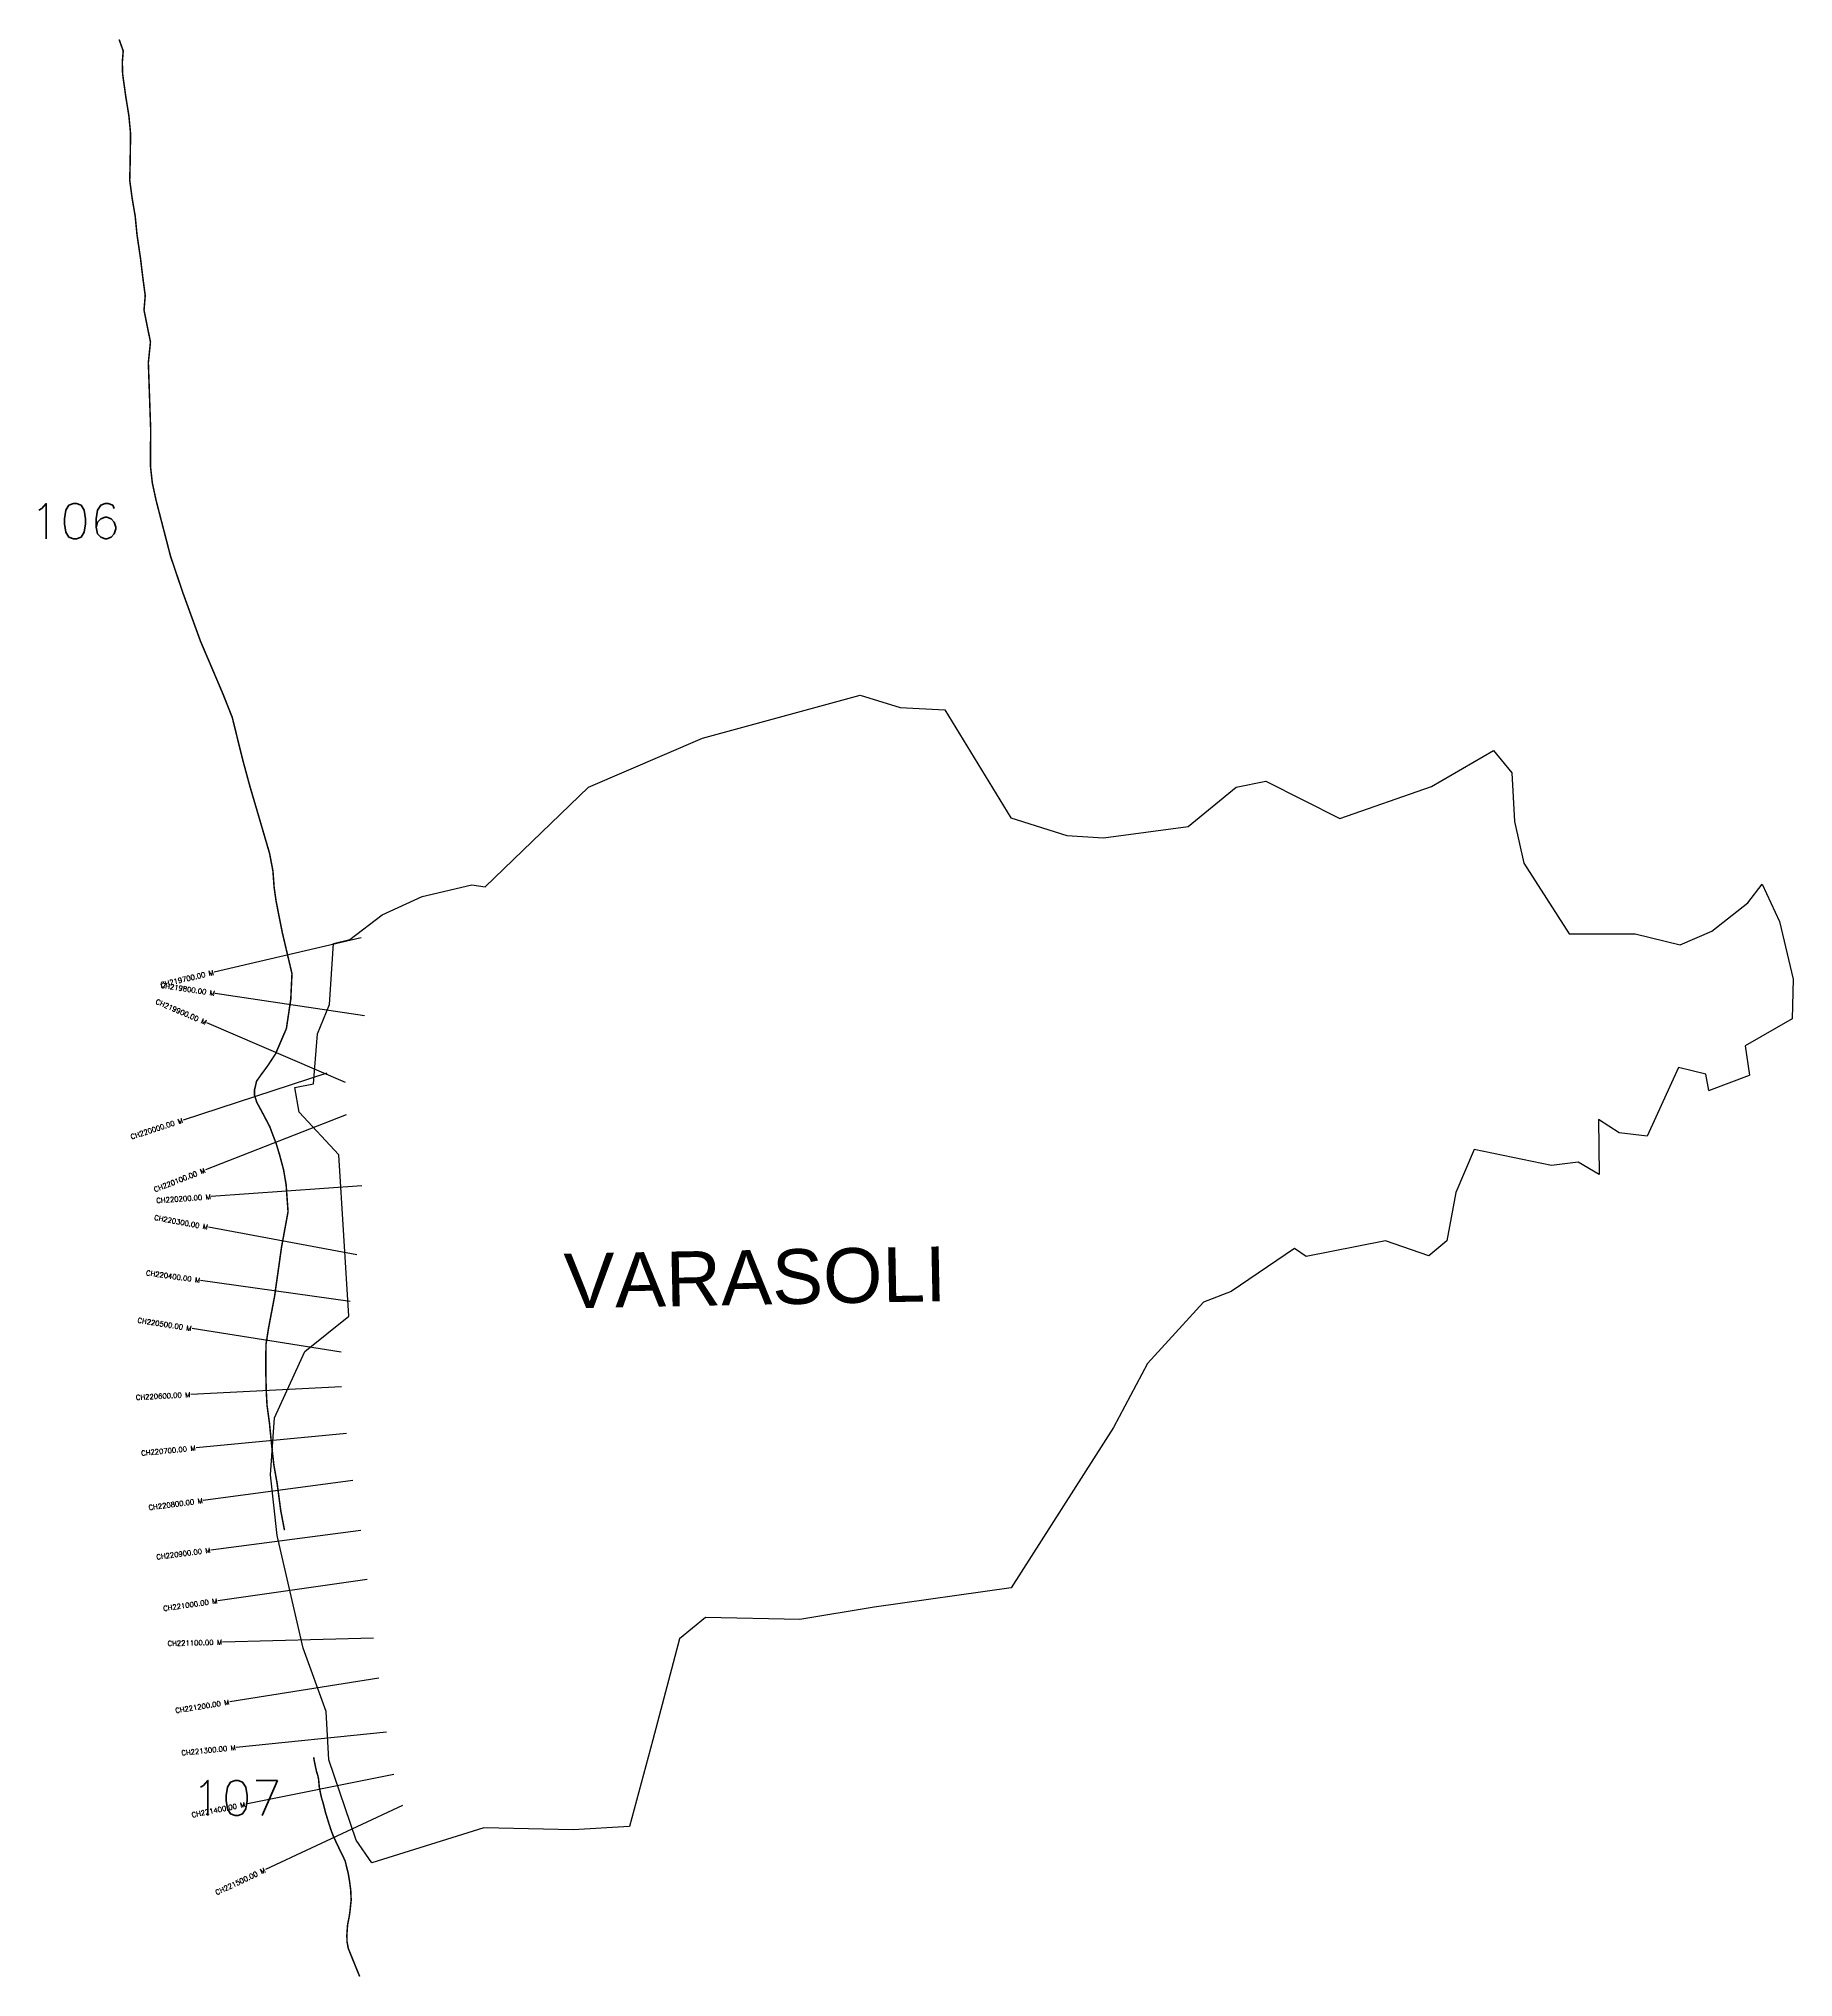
# Model space of a CAD drawing. Header units: metres. Extents: x 274187 to 277673, y 2063589 to 2067441.
import ezdxf
from ezdxf.enums import TextEntityAlignment as Align

# ---------------------------------------------------------------- set-up
doc = ezdxf.new("R2010")
doc.units = ezdxf.units.M
doc.header["$MEASUREMENT"] = 0
for name, color, linetype in [('CS', 134, 'Continuous'), ('CSMark', 6, 'Continuous'), ('NATURALLY PROTECTED', 3, 'Continuous'), ('village', 3, 'Continuous'), ('VILLAGE NAME', 250, 'Continuous')]:
    doc.layers.add(name, color=color, linetype=linetype)
doc.styles.get("Standard").update_dxf_attribs({"font": 'simplex.shx'})

msp = doc.modelspace()

# ---------------------------------------------------------------- linework, layer by layer
at = {"color": 6, "flags": 128}
msp.add_lwpolyline([(277505.6, 2065350.9), (277586.4, 2065381.6)], dxfattribs=at)
at = {"layer": 'CS'}
for p, q in [((274827.9, 2065654.5), (274535.8, 2065585.8)), ((274834.9, 2065498.9), (274538.3, 2065543.7)), ((274796.8, 2065366.9), (274521.1, 2065485.2)), ((274759.6, 2065385.1), (274474.4, 2065292.2)), ((274798, 2065302.5), (274518.6, 2065193.2)), ((274829.6, 2065161.2), (274530.3, 2065139.9)), ((274819.5, 2065024.3), (274524.5, 2065079)), ((274806.1, 2064931.8), (274509.1, 2064973.5)), ((274788.4, 2064830.9), (274492, 2064877.6)), ((274789.3, 2064762.1), (274489.7, 2064746.6)), ((274798.6, 2064669.3), (274500, 2064640.5)), ((274811.7, 2064575.6), (274514.3, 2064536.2)), ((274827.2, 2064476.5), (274529.7, 2064437.8)), ((274840, 2064379.1), (274543, 2064336.8)), ((274852.7, 2064262.7), (274552.8, 2064254.8)), ((274863.2, 2064183.3), (274566.9, 2064135.9)), ((274878.2, 2064075.9), (274579.7, 2064045.5)), ((274892.8, 2063992), (274598.7, 2063932.7)), ((274909.9, 2063930.3), (274638.2, 2063802.9))]:
    msp.add_line(p, q, dxfattribs=at)
at = {"layer": 'NATURALLY PROTECTED', "const_width": 3, "flags": 128}
for points in [[(274347.2, 2067439.1), (274355.3, 2067416.4), (274353.5, 2067394.5), (274354.1, 2067370.8), (274360.5, 2067324.8), (274366.5, 2067288), (274369.9, 2067252.2), (274369, 2067191.7), (274368.2, 2067159.7), (274373, 2067123.8), (274379.1, 2067088), (274382.7, 2067051.1), (274389.6, 2067004.5), (274394.1, 2066967.2), (274399, 2066930.3), (274396.6, 2066901.3), (274409.4, 2066838.1), (274405.2, 2066797), (274409.8, 2066665.6), (274409.4, 2066591.6), (274413.1, 2066558.1), (274420.7, 2066523), (274449.4, 2066412), (274474.7, 2066337.3), (274508.6, 2066244.1), (274553.5, 2066138.7), (274572, 2066092), (274583.5, 2066045.2), (274592.7, 2066008), (274607, 2065955.2), (274624.1, 2065897.1), (274646, 2065822.3), (274652.8, 2065786.9), (274655.1, 2065754.7), (274659.2, 2065726.1), (274671.3, 2065665), (274690.6, 2065582.9), (274688.2, 2065532), (274679.5, 2065473.9), (274658, 2065423.8), (274642.4, 2065400), (274630, 2065383.2), (274620.3, 2065369.5), (274616.3, 2065352.7), (274616.3, 2065340.9), (274620.6, 2065327.5), (274626.5, 2065316.6), (274634.1, 2065302.5), (274646.5, 2065278.9), (274652.7, 2065262.2), (274659.1, 2065245.7), (274665.7, 2065223.9), (274673.9, 2065193.4), (274679, 2065163.4), (274682.8, 2065110), (274669.8, 2065039.3), (274656.1, 2064942.3), (274644, 2064878.6), (274639.1, 2064847.4), (274638.5, 2064818.3), (274638.6, 2064792.8), (274639.4, 2064756.4), (274641, 2064725.5), (274645.9, 2064689.5), (274649.6, 2064651.7), (274654.5, 2064607.2), (274661.1, 2064570.2), (274668.2, 2064516.6), (274675.7, 2064477.2)], [(274733.6, 2064026), (274736.6, 2064010.4), (274739.4, 2063997.5), (274742.1, 2063989.1), (274743.5, 2063981.8), (274744.8, 2063967.2), (274747.8, 2063952.1), (274749.8, 2063943.3), (274752.4, 2063935.6), (274754.7, 2063926.2), (274757.2, 2063916), (274760.8, 2063904.7), (274764.5, 2063892.5), (274768.4, 2063880.7), (274772.6, 2063869.6), (274778.5, 2063857), (274785.6, 2063842), (274792.9, 2063827.2), (274796.5, 2063819.1), (274799.2, 2063807.9), (274802.4, 2063795.2), (274804.8, 2063780.7), (274807.3, 2063762.5), (274808.2, 2063742.4), (274806, 2063721.2), (274804.4, 2063709.8), (274801.2, 2063694), (274800.5, 2063685.3), (274799.6, 2063671.7), (274800.1, 2063658.6), (274802.5, 2063646.1), (274813.9, 2063617.9), (274825.1, 2063590.4)]]:
    msp.add_lwpolyline(points, dxfattribs=at)
at = {"layer": 'village', "color": 6}
for points in [[(274656.1, 2064700.2, 0), (274716.3, 2064832.3, 0), (274803.8, 2064902.4, 0), (274783.5, 2065223.1, 0), (274705, 2065307.5, 0), (274696.1, 2065356.8, 0), (274733.6, 2065363.9, 0), (274741.5, 2065463.3, 0), (274765.2, 2065522, 0), (274773.2, 2065642.7, 0), (274805.6, 2065651, 0), (274870.1, 2065700.1, 0), (274949.1, 2065736.5, 0), (275047.7, 2065759.8, 0), (275074.3, 2065755.5, 0), (275279.7, 2065953.7, 0), (275506.4, 2066050.9, 0), (275819.8, 2066136.3, 0), (275899.2, 2066111.8, 0), (275988.1, 2066107.5, 0), (276118.7, 2065892.9, 0), (276230.1, 2065857.7, 0), (276303.3, 2065852.8, 0), (276471, 2065875.1, 0), (276566.4, 2065953.8, 0), (276625.9, 2065965.7, 0), (276772.9, 2065891.3, 0), (276954.8, 2065954.7, 0), (277078.2, 2066026.1, 0), (277114.5, 2065981.9, 0), (277119.8, 2065885.1, 0), (277138.1, 2065802.6, 0), (277228.5, 2065662.3, 0), (277359.4, 2065662.1, 0), (277448.7, 2065640.5, 0), (277511.7, 2065667.4, 0), (277583.3, 2065723.7, 0), (277611.8, 2065760.5, 0), (277646.5, 2065686.4, 0), (277673.5, 2065572.2, 0), (277671.4, 2065493.5, 0), (277578.1, 2065439.6, 0), (277586.4, 2065381.6, 0)], [(277505.6, 2065350.9, 0), (277499.8, 2065383.6, 0), (277445.8, 2065396.7, 0), (277383.2, 2065260.3, 0), (277327.4, 2065266.5, 0), (277286.8, 2065293, 0), (277287.6, 2065183.9, 0), (277246.3, 2065208.5, 0), (277193.5, 2065202, 0), (277039.7, 2065233.5, 0), (277003, 2065148.2, 0), (276984.9, 2065052.2, 0), (276949.5, 2065022.6, 0), (276863.5, 2065051.8, 0), (276806.4, 2065040.8, 0), (276705.4, 2065021.2, 0), (276682.7, 2065036.9, 0), (276556.7, 2064951.4, 0), (276501.8, 2064930.3, 0), (276390.6, 2064808.4, 0), (276323.2, 2064681.1, 0), (276119.7, 2064362.8, 0), (275847.5, 2064324, 0), (275699.8, 2064299.5, 0), (275512.3, 2064304, 0), (275460.8, 2064261.2, 0), (275407.7, 2064060.9, 0), (275361.5, 2063888.6, 0), (275249.5, 2063881.5, 0), (275071.7, 2063885.5, 0), (274849, 2063816, 0), (274817.9, 2063861.3, 0), (274763.8, 2064020.8, 0), (274758.8, 2064117.1, 0), (274713.1, 2064242.9, 0), (274661.5, 2064466.5, 0), (274648, 2064587.1, 0), (274656.1, 2064700.2, 0)]]:
    msp.add_polyline3d(points, dxfattribs=at)

# ---------------------------------------------------------------- texts
at = {"char_height": 70, "attachment_point": 1}
for s, insert in [('106', (274169.5, 2066517)), ('107', (274490.6, 2063980.1))]:
    msp.add_mtext_dynamic_manual_height_columns(s, width=95.172, gutter_width=1, heights=[0], dxfattribs=dict(at, insert=insert))
at = {"layer": 'CSMark'}
for s, rotation, p in [('CH219700.00 M', 13.2375, (274534.9, 2065585.5)), ('CH219800.00 M', 351.4199, (274537.3, 2065543.8)), ('CH219900.00 M', 336.7932, (274520.2, 2065485.6)), ('CH220000.00 M', 18.0502, (274473.4, 2065291.9)), ('CH220100.00 M', 21.3802, (274517.7, 2065192.8)), ('CH220200.00 M', 4.077, (274529.3, 2065139.8)), ('CH220300.00 M', 349.5038, (274523.6, 2065079.1)), ('CH220400.00 M', 352.0086, (274508.1, 2064973.7)), ('CH220500.00 M', 351.053, (274491, 2064877.7)), ('CH220600.00 M', 2.9624, (274488.7, 2064746.5)), ('CH220700.00 M', 5.51, (274499, 2064640.4)), ('CH220800.00 M', 7.5455, (274513.3, 2064536)), ('CH220900.00 M', 7.4156, (274528.7, 2064437.6)), ('CH221000.00 M', 8.114, (274542.1, 2064336.7)), ('CH221100.00 M', 1.5023, (274551.8, 2064254.8)), ('CH221200.00 M', 9.1012, (274565.9, 2064135.7)), ('CH221300.00 M', 5.8308, (274578.8, 2064045.4)), ('CH221400.00 M', 11.4002, (274597.7, 2063932.5)), ('CH221500.00 M', 25.1188, (274637.3, 2063802.5))]:
    msp.add_text(s, height=10, rotation=rotation, dxfattribs=at).set_placement(p, align=Align.MIDDLE_RIGHT)
at = {"layer": 'VILLAGE NAME', "insert": (275229.7, 2065026.6), "char_height": 108.748, "attachment_point": 1, "rotation": 1.1028}
msp.add_mtext_dynamic_manual_height_columns('{\\fArial|b0|i0|c0|p34;VARASOLI}', width=726.929, gutter_width=543.7, heights=[0], dxfattribs=at)

doc.saveas('drawing.dxf')
